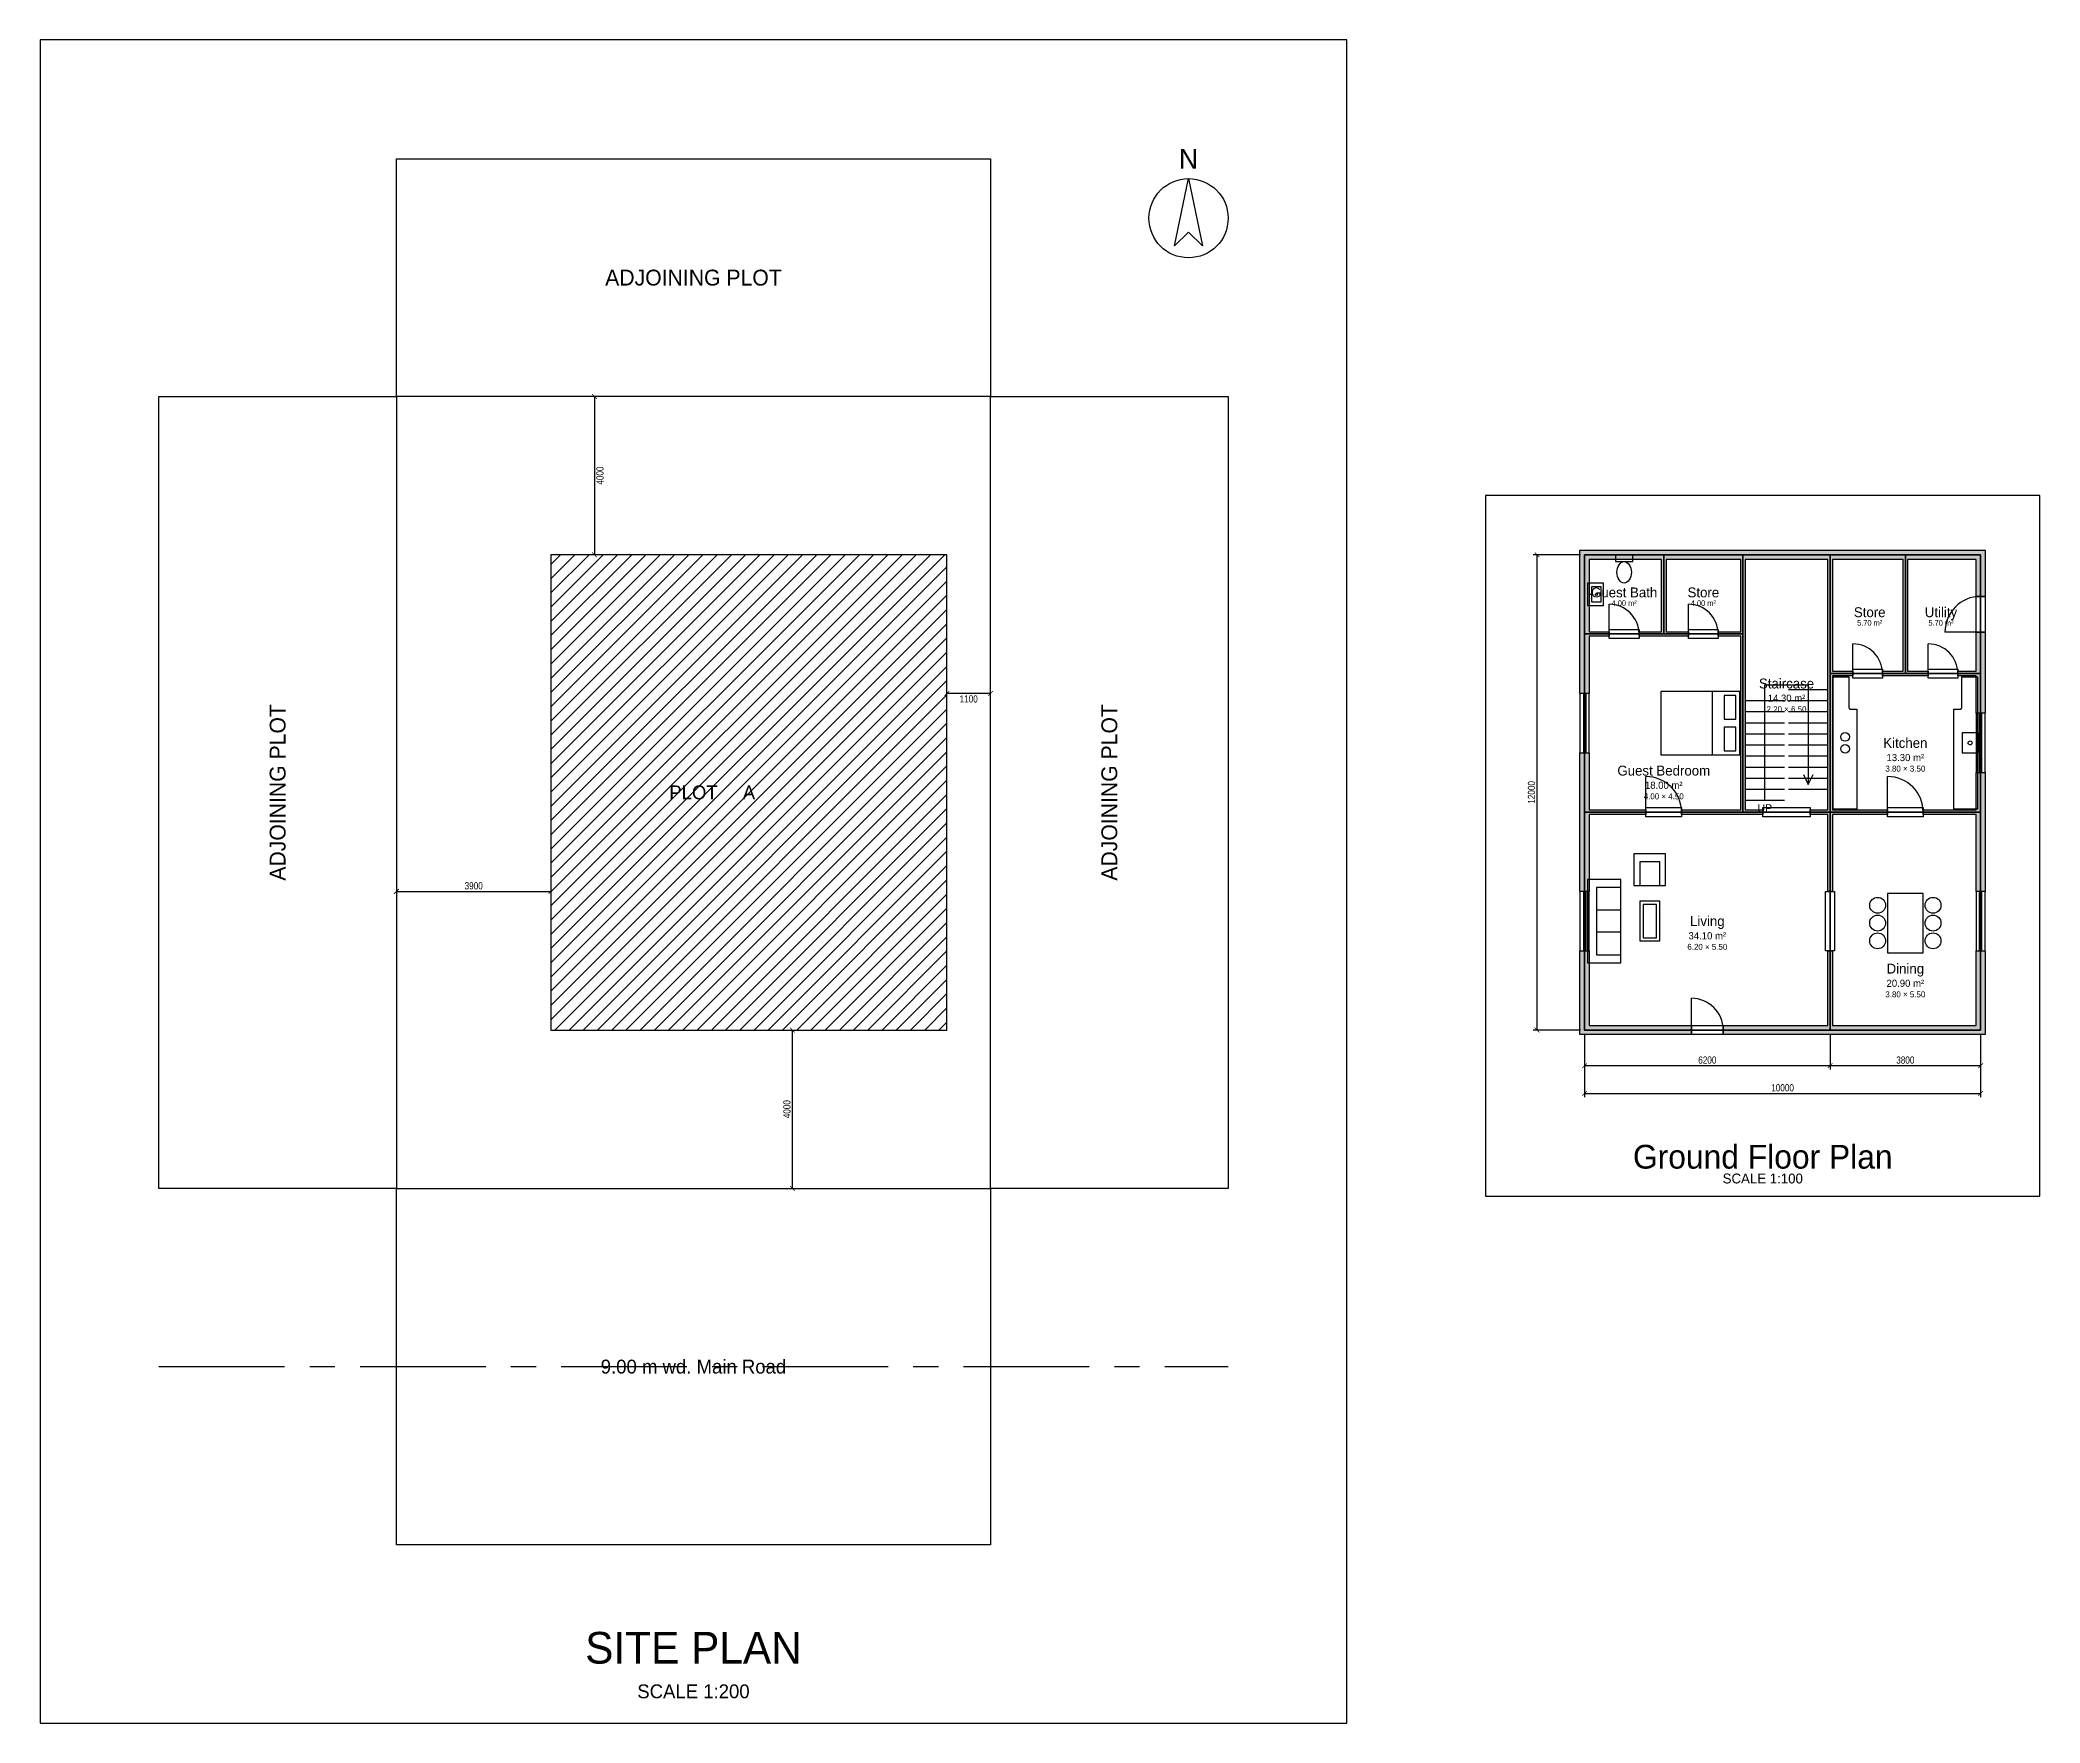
# Model space of a CAD drawing. Header units: metres. Extents: x -9 to 104, y -14 to 29.
# Drawn here: x -9 to 41.5, y -13.5 to 29 of the extents above; entities that cross this region are included whole.
import ezdxf
from ezdxf.enums import TextEntityAlignment as Align

# ---------------------------------------------------------------- set-up
doc = ezdxf.new("R2010")
doc.units = ezdxf.units.M
doc.linetypes.add('CENTER', pattern=[5.08, 3.175, -0.635, 0.635, -0.635])
for name, color, linetype in [('ANNO', 7, 'Continuous'), ('CENTRELINE', 1, 'CENTER'), ('DIMENSION', 3, 'Continuous'), ('DOOR-SWING', 2, 'Continuous'), ('FURNITURE', 8, 'Continuous'), ('GLAZING', 4, 'Continuous'), ('HATCH', 8, 'Continuous'), ('TEXT', 7, 'Continuous'), ('TITLE', 7, 'Continuous'), ('WALL', 7, 'Continuous')]:
    doc.layers.add(name, color=color, linetype=linetype)
doc.styles.add('OpenSansCondensed-Light', font='OpenSansCondensed-Light.ttf')
doc.dimstyles.new('EZDXF', dxfattribs={"dimtxt": 0.18, "dimasz": 0.12, "dimexe": 0.1, "dimexo": 0.1, "dimgap": 0.05, "dimtad": 1, "dimdec": 0, "dimlfac": 1000, "dimzin": 12, "dimdsep": 46, "dimtxsty": 'OpenSansCondensed-Light', "dimblk": 'ARCHTICK', "dimcen": 2.5, "dimazin": 3, "dimtfac": 0.5, "dimtmove": 2, "dimatfit": 3})

msp = doc.modelspace()

# ---------------------------------------------------------------- texts
at = {"layer": '_Floor'}
msp.add_text('Ground Floor Plan', height=0.6, dxfattribs=at).set_placement((34.5, 0.8), align=Align.MIDDLE_CENTER)
at = {"layer": '_Main Plot'}
msp.add_text('PLOT', height=0.35, dxfattribs=at).set_placement((7.5, 10), align=Align.MIDDLE_CENTER)
at = {"layer": '_Main Road'}
msp.add_text('9.00 m wd. Main Road', height=0.35, dxfattribs=at).set_placement((7.5, -4.5), align=Align.MIDDLE_CENTER)
at = {"layer": '_PropWork'}
msp.add_text('A', height=0.35, dxfattribs=at).set_placement((8.9, 10), align=Align.MIDDLE_CENTER)
at = {"layer": '_Room'}
for s, p in [('Guest Bath', (31, 15.05)), ('Store', (33, 15.05)), ('Store', (37.2, 14.55)), ('Utility', (39, 14.55)), ('Staircase', (35.1, 12.75)), ('Kitchen', (38.1, 11.25)), ('Guest Bedroom', (32, 10.55)), ('Living', (33.1, 6.75)), ('Dining', (38.1, 5.55))]:
    msp.add_text(s, height=0.25, dxfattribs=at).set_placement(p, align=Align.MIDDLE_CENTER)
at = {"layer": '_Site Plan'}
msp.add_text('SITE PLAN', height=0.8, dxfattribs=at).set_placement((7.5, -11.6), align=Align.MIDDLE_CENTER)
at = {"layer": 'ANNO'}
for s, height, p in [('ADJOINING PLOT', 0.4, (7.5, 23)), ('UP', 0.2, (34.55, 9.6))]:
    msp.add_text(s, height=height, dxfattribs=at).set_placement(p, align=Align.MIDDLE_CENTER)
for p in [(-3, 10), (18, 10)]:
    msp.add_text('ADJOINING PLOT', height=0.4, rotation=90, dxfattribs=at).set_placement(p, align=Align.MIDDLE_CENTER)
at = {"layer": 'TEXT'}
for s, height, p in [('4.00 m²', 0.14, (31, 14.78)), ('4.00 m²', 0.14, (33, 14.78)), ('5.70 m²', 0.14, (37.2, 14.28)), ('5.70 m²', 0.14, (39, 14.28)), ('2.20 × 6.50', 0.15, (35.1, 12.1)), ('14.30 m²', 0.18, (35.1, 12.38)), ('3.80 × 3.50', 0.15, (38.1, 10.6)), ('13.30 m²', 0.18, (38.1, 10.88)), ('18.00 m²', 0.18, (32, 10.18)), ('4.00 × 4.50', 0.15, (32, 9.9)), ('6.20 × 5.50', 0.15, (33.1, 6.1)), ('34.10 m²', 0.18, (33.1, 6.38)), ('20.90 m²', 0.18, (38.1, 5.18)), ('3.80 × 5.50', 0.15, (38.1, 4.9))]:
    msp.add_text(s, height=height, dxfattribs=at).set_placement(p, align=Align.MIDDLE_CENTER)
at = {"layer": 'TITLE'}
for s, height, p in [('SCALE 1:100', 0.25, (34.5, 0.25)), ('SCALE 1:200', 0.35, (7.5, -12.7))]:
    msp.add_text(s, height=height, dxfattribs=at).set_placement(p, align=Align.MIDDLE_CENTER)

# ---------------------------------------------------------------- blocks, each defined once
blk = doc.blocks.new('_ARCHTICK')
at = {"color": 0, "linetype": 'BYBLOCK', "const_width": 0.15}
blk.add_lwpolyline([(-0.5, -0.5), (0.5, 0.5)], dxfattribs=at)
blk = doc.blocks.new('NORTH')
blk.add_lwpolyline([(0, 1), (0.35, -0.7), (0, -0.35), (-0.35, -0.7)], close=True)
blk.add_circle((0, 0), 1)
blk.add_text('N', height=0.5).set_placement((0, 1.5), align=Align.MIDDLE_CENTER)
blk = doc.blocks.new('SOFA-3')
for p, q in [((-0.28, -0.42), (-0.28, 0.2)), ((0.28, -0.42), (0.28, 0.2))]:
    blk.add_line(p, q)
for points in [[(-1.05, -0.42), (1.05, -0.42), (1.05, 0.42), (-1.05, 0.42)], [(-0.85, -0.42), (0.85, -0.42), (0.85, 0.2), (-0.85, 0.2)]]:
    blk.add_lwpolyline(points, close=True)
blk = doc.blocks.new('COFFEE')
for points in [[(-0.5, -0.25), (0.5, -0.25), (0.5, 0.25), (-0.5, 0.25)], [(-0.42, -0.17), (0.42, -0.17), (0.42, 0.17), (-0.42, 0.17)]]:
    blk.add_lwpolyline(points, close=True)
blk = doc.blocks.new('ARMCHAIR')
for points in [[(-0.4, -0.4), (0.4, -0.4), (0.4, 0.4), (-0.4, 0.4)], [(-0.25, -0.4), (0.25, -0.4), (0.25, 0.2), (-0.25, 0.2)]]:
    blk.add_lwpolyline(points, close=True)
blk = doc.blocks.new('DINING-6')
blk.add_lwpolyline([(-0.75, -0.45), (0.75, -0.45), (0.75, 0.45), (-0.75, 0.45)], close=True)
for centre in [(-0.45, 0.7), (0, 0.7), (0.45, 0.7), (-0.45, -0.7), (0, -0.7), (0.45, -0.7)]:
    blk.add_circle(centre, 0.2)
blk = doc.blocks.new('BED-D')
blk.add_line((-0.8, 0.3), (0.8, 0.3))
for points in [[(-0.8, -1), (0.8, -1), (0.8, 1), (-0.8, 1)], [(-0.7, 0.6), (-0.1, 0.6), (-0.1, 0.9), (-0.7, 0.9)], [(0.1, 0.6), (0.7, 0.6), (0.7, 0.9), (0.1, 0.9)]]:
    blk.add_lwpolyline(points, close=True)
blk = doc.blocks.new('WC')
blk.add_lwpolyline([(-0.22, 0.25), (0.22, 0.25), (0.22, 0.42), (-0.22, 0.42)], close=True)
blk.add_ellipse((0, -0.02), major_axis=(0, 0.27), ratio=0.68)
blk = doc.blocks.new('BASIN')
blk.add_line((0, 0.1), (0, 0.17))
for points in [[(-0.28, -0.2), (0.28, -0.2), (0.28, 0.2), (-0.28, 0.2)], [(-0.19, -0.14), (0.19, -0.14), (0.19, 0.1), (-0.19, 0.1)]]:
    blk.add_lwpolyline(points, close=True)
blk.add_circle((0, -0.02), 0.025)

# ---------------------------------------------------------------- dimensions: what is measured, and where the dimension line sits
at = {"layer": 'DIMENSION'}
for base, p1, p2 in [((5, 20), (7.5, 20), (7.5, 16)), ((28.8, 4), (30, 4), (30, 16)), ((10, 0), (7.5, 0), (7.5, 4))]:
    msp.add_linear_dim(base=base, p1=p1, p2=p2, angle=90, dimstyle='EZDXF', dxfattribs=at).render()
for base, p1, p2 in [((15, 12.5), (15, 10), (13.9, 10)), ((0, 7.5), (0, 10), (3.9, 10)), ((30, 2.4), (30, 4), (40, 4)), ((30, 3.1), (30, 4), (36.2, 4)), ((36.2, 3.1), (36.2, 4), (40, 4))]:
    msp.add_linear_dim(base=base, p1=p1, p2=p2, dimstyle='EZDXF', dxfattribs=at).render()

# ---------------------------------------------------------------- hatches: boundary and pattern name
at = {"layer": 'HATCH'}
h = msp.add_hatch(dxfattribs=at)
h.set_pattern_fill('ANSI31', scale=0.08)
h.paths.add_polyline_path([(3.9, 4), (13.9, 4), (13.9, 16), (3.9, 16)])
for points in [[(29.885, 13.885), (29.885, 14), (29.885, 14.115), (29.885, 15.885), (29.885, 16), (29.885, 16.115), (30.115, 16.115), (31.885, 16.115), (32, 16.115), (32.115, 16.115), (33.885, 16.115), (34, 16.115), (34.115, 16.115), (36.085, 16.115), (36.2, 16.115), (36.315, 16.115), (37.985, 16.115), (38.1, 16.115), (38.215, 16.115), (39.885, 16.115), (40, 16.115), (40.115, 16.115), (40.115, 15.885), (40.115, 14.95), (39.885, 14.95), (39.885, 15.885), (38.215, 15.885), (38.1575, 15.885), (38.1575, 13.0575), (38.675, 13.0575), (38.675, 12.9425), (38.1575, 12.9425), (38.1, 12.9425), (38.0425, 12.9425), (37.525, 12.9425), (37.525, 13.0575), (38.0425, 13.0575), (38.0425, 15.885), (37.985, 15.885), (36.315, 15.885), (36.2575, 15.885), (36.2575, 13.0575), (36.775, 13.0575), (36.775, 12.9425), (36.2575, 12.9425), (36.2575, 9.5575), (37.65, 9.5575), (37.65, 9.4425), (36.2575, 9.4425), (36.2575, 7.5), (36.1425, 7.5), (36.1425, 9.4425), (35.7, 9.4425), (35.7, 9.5575), (36.1425, 9.5575), (36.1425, 12.9425), (36.1425, 13), (36.1425, 13.0575), (36.1425, 15.885), (36.085, 15.885), (34.115, 15.885), (34.0575, 15.885), (34.0575, 14.0575), (34.0575, 14), (34.0575, 13.9425), (34.0575, 9.5575), (34.5, 9.5575), (34.5, 9.4425), (34.0575, 9.4425), (34, 9.4425), (33.9425, 9.4425), (32.45, 9.4425), (32.45, 9.5575), (33.9425, 9.5575), (33.9425, 13.9425), (33.375, 13.9425), (33.375, 14.0575), (33.9425, 14.0575), (33.9425, 15.885), (33.885, 15.885), (32.115, 15.885), (32.0575, 15.885), (32.0575, 14.0575), (32.625, 14.0575), (32.625, 13.9425), (32.0575, 13.9425), (32, 13.9425), (31.9425, 13.9425), (31.375, 13.9425), (31.375, 14.0575), (31.9425, 14.0575), (31.9425, 15.885), (31.885, 15.885), (30.115, 15.885), (30.115, 14.115), (30.115, 14.0575), (30.625, 14.0575), (30.625, 13.9425), (30.115, 13.9425), (30.115, 13.885), (30.115, 12.5), (29.885, 12.5)], [(40.115, 13.115), (40.115, 13), (40.115, 12.885), (40.115, 12), (39.885, 12), (39.885, 12.885), (39.885, 12.9425), (39.425, 12.9425), (39.425, 13.0575), (39.885, 13.0575), (39.885, 13.115), (39.885, 14.05), (40.115, 14.05)], [(29.885, 9.385), (29.885, 9.5), (29.885, 9.615), (29.885, 11), (30.115, 11), (30.115, 9.615), (30.115, 9.5575), (31.55, 9.5575), (31.55, 9.4425), (30.115, 9.4425), (30.115, 9.385), (30.115, 7.5), (29.885, 7.5)], [(40.115, 9.615), (40.115, 9.5), (40.115, 9.385), (40.115, 7.5), (39.885, 7.5), (39.885, 9.385), (39.885, 9.4425), (38.55, 9.4425), (38.55, 9.5575), (39.885, 9.5575), (39.885, 9.615), (39.885, 10.5), (40.115, 10.5)], [(29.885, 3.885), (29.885, 4.115), (29.885, 6), (30.115, 6), (30.115, 4.115), (32.7, 4.115), (32.7, 3.885), (30.115, 3.885), (30, 3.885)], [(40.115, 4.115), (40.115, 4), (40.115, 3.885), (39.885, 3.885), (36.315, 3.885), (36.2, 3.885), (36.085, 3.885), (33.5, 3.885), (33.5, 4.115), (36.085, 4.115), (36.1425, 4.115), (36.1425, 6), (36.2575, 6), (36.2575, 4.115), (36.315, 4.115), (39.885, 4.115), (39.885, 6), (40.115, 6)]]:
    msp.add_hatch(color=8, dxfattribs=at).paths.add_polyline_path(points)

# ---------------------------------------------------------------- linework, layer by layer
at = {"layer": '_Door'}
for points in [[(39.885, 14.05), (39.885, 14.95), (40.115, 14.95), (40.115, 14.05)], [(30.625, 14.115), (31.375, 14.115), (31.375, 13.885), (30.625, 13.885)], [(32.625, 14.115), (33.375, 14.115), (33.375, 13.885), (32.625, 13.885)], [(36.775, 13.115), (37.525, 13.115), (37.525, 12.885), (36.775, 12.885)], [(38.675, 13.115), (39.425, 13.115), (39.425, 12.885), (38.675, 12.885)], [(31.55, 9.615), (32.45, 9.615), (32.45, 9.385), (31.55, 9.385)], [(35.7, 9.385), (34.5, 9.385), (34.5, 9.615), (35.7, 9.615)], [(37.65, 9.615), (38.55, 9.615), (38.55, 9.385), (37.65, 9.385)], [(36.085, 6), (36.085, 7.5), (36.315, 7.5), (36.315, 6)], [(32.7, 4.115), (33.5, 4.115), (33.5, 3.885), (32.7, 3.885)]]:
    msp.add_lwpolyline(points, close=True, dxfattribs=at)
at = {"layer": '_Floor'}
msp.add_lwpolyline([(27.5, -0.2), (41.5, -0.2), (41.5, 17.5), (27.5, 17.5)], close=True, dxfattribs=at)
at = {"layer": '_Main Plot'}
msp.add_lwpolyline([(0, 0), (15, 0), (15, 20), (0, 20)], close=True, dxfattribs=at)
at = {"layer": '_Main Road'}
msp.add_lwpolyline([(0, 0), (15, 0), (15, -9), (0, -9)], close=True, dxfattribs=at)
at = {"layer": '_PropWork'}
msp.add_lwpolyline([(3.9, 4), (13.9, 4), (13.9, 16), (3.9, 16)], close=True, dxfattribs=at)
at = {"layer": '_ResiFSI'}
msp.add_lwpolyline([(30, 14), (30, 16), (32, 16), (34, 16), (36.2, 16), (38.1, 16), (40, 16), (40, 13), (40, 9.5), (40, 4), (36.2, 4), (30, 4), (30, 9.5)], close=True, dxfattribs=at)
at = {"layer": '_Room'}
for points in [[(30, 14), (32, 14), (32, 16), (30, 16)], [(32, 14), (34, 14), (34, 16), (32, 16)], [(34, 9.5), (36.2, 9.5), (36.2, 16), (34, 16)], [(36.2, 13), (38.1, 13), (38.1, 16), (36.2, 16)], [(38.1, 13), (40, 13), (40, 16), (38.1, 16)], [(30, 9.5), (34, 9.5), (34, 14), (30, 14)], [(36.2, 9.5), (40, 9.5), (40, 13), (36.2, 13)], [(30, 4), (36.2, 4), (36.2, 9.5), (30, 9.5)], [(36.2, 4), (40, 4), (40, 9.5), (36.2, 9.5)]]:
    msp.add_lwpolyline(points, close=True, dxfattribs=at)
at = {"layer": '_Site Plan'}
msp.add_lwpolyline([(24, -13.5), (24, 29), (-9, 29), (-9, -13.5)], close=True, dxfattribs=at)
at = {"layer": '_Staircase'}
msp.add_lwpolyline([(34, 9.5), (36.2, 9.5), (36.2, 16), (34, 16)], close=True, dxfattribs=at)
for points in [[(34.05, 12.32), (35.05, 12.32)], [(35.15, 12.6), (36.15, 12.6)], [(35.15, 12.32), (36.15, 12.32)], [(34.05, 12.04), (35.05, 12.04)], [(34.05, 11.76), (35.05, 11.76)], [(35.15, 12.04), (36.15, 12.04)], [(35.15, 11.76), (36.15, 11.76)], [(34.05, 11.48), (35.05, 11.48)], [(34.05, 11.2), (35.05, 11.2)], [(35.15, 11.48), (36.15, 11.48)], [(35.15, 11.2), (36.15, 11.2)], [(34.05, 10.92), (35.05, 10.92)], [(34.05, 10.64), (35.05, 10.64)], [(35.15, 10.92), (36.15, 10.92)], [(35.15, 10.64), (36.15, 10.64)], [(34.05, 10.36), (35.05, 10.36)], [(35.15, 10.36), (36.15, 10.36)], [(34.05, 10.08), (35.05, 10.08)], [(34.05, 9.8), (35.05, 9.8)], [(35.15, 10.08), (36.15, 10.08)]]:
    msp.add_lwpolyline(points, dxfattribs=at)
at = {"layer": '_Window'}
for points in [[(29.885, 12.5), (29.885, 11), (30.115, 11), (30.115, 12.5)], [(40.115, 10.5), (40.115, 12), (39.885, 12), (39.885, 10.5)], [(29.885, 7.5), (29.885, 6), (30.115, 6), (30.115, 7.5)], [(40.115, 6), (40.115, 7.5), (39.885, 7.5), (39.885, 6)]]:
    msp.add_lwpolyline(points, close=True, dxfattribs=at)
at = {"layer": 'ANNO'}
for points in [[(15, 20), (0, 20), (0, 26), (15, 26)], [(0, 20), (0, 0), (-6, 0), (-6, 20)], [(15, 0), (15, 20), (21, 20), (21, 0)]]:
    msp.add_lwpolyline(points, close=True, dxfattribs=at)
for points in [[(34.55, 9.8), (34.55, 12.72), (35.65, 12.72), (35.65, 10.2)], [(35.53, 10.45), (35.65, 10.2), (35.77, 10.45)]]:
    msp.add_lwpolyline(points, dxfattribs=at)
at = {"layer": 'CENTRELINE'}
msp.add_line((-6, -4.5), (21, -4.5), dxfattribs=at)
at = {"layer": 'DOOR-SWING'}
for p, q in [((30.625, 14), (30.625, 14.75)), ((32.625, 14), (32.625, 14.75)), ((36.775, 13), (36.775, 13.75)), ((38.675, 13), (38.675, 13.75)), ((40, 14.05), (39.1, 14.05)), ((31.55, 9.5), (31.55, 10.4)), ((37.65, 9.5), (37.65, 10.4)), ((32.7, 4), (32.7, 4.8))]:
    msp.add_line(p, q, dxfattribs=at)
for centre, radius, start, end in [((30.625, 14), 0.75, 0, 90), ((32.625, 14), 0.75, 0, 90), ((40, 14.05), 0.9, 90, 180), ((36.775, 13), 0.75, 0, 90), ((38.675, 13), 0.75, 0, 90), ((31.55, 9.5), 0.9, 0, 90), ((37.65, 9.5), 0.9, 0, 90), ((32.7, 4), 0.8, 0, 90)]:
    msp.add_arc(centre, radius, start, end, dxfattribs=at)
at = {"layer": 'FURNITURE'}
for points in [[(36.2775, 12.9225), (36.675, 12.9225), (36.675, 12.15), (36.6752, 12.1451), (36.676, 12.1402), (36.6772, 12.1355), (36.6788, 12.1309), (36.6809, 12.1264), (36.6834, 12.1222), (36.6863, 12.1183), (36.6896, 12.1146), (36.6933, 12.1113), (36.6972, 12.1084), (36.7014, 12.1059), (36.7059, 12.1038), (36.7105, 12.1022), (36.7152, 12.101), (36.7201, 12.1002), (36.725, 12.1), (36.8775, 12.1), (36.8775, 9.5775), (36.2775, 9.5775)], [(39.3225, 12.1), (39.475, 12.1), (39.4799, 12.1002), (39.4848, 12.101), (39.4895, 12.1022), (39.4941, 12.1038), (39.4986, 12.1059), (39.5028, 12.1084), (39.5067, 12.1113), (39.5104, 12.1146), (39.5137, 12.1183), (39.5166, 12.1222), (39.5191, 12.1264), (39.5212, 12.1309), (39.5228, 12.1355), (39.524, 12.1402), (39.5248, 12.1451), (39.525, 12.15), (39.525, 12.9225), (39.9225, 12.9225), (39.9225, 9.5775), (39.3225, 9.5775)], [(39.5364, 11), (39.9364, 11), (39.9364, 11.5), (39.5364, 11.5)]]:
    msp.add_lwpolyline(points, close=True, dxfattribs=at)
for centre, radius in [((36.5775, 11.4), 0.11), ((36.5775, 11.1), 0.11), ((39.7364, 11.25), 0.05)]:
    msp.add_circle(centre, radius, dxfattribs=at)
at = {"layer": 'GLAZING'}
for p, q in [((29.97, 12.5), (29.97, 11)), ((30.03, 12.5), (30.03, 11)), ((39.97, 10.5), (39.97, 12)), ((40.03, 10.5), (40.03, 12)), ((29.97, 7.5), (29.97, 6)), ((30.03, 7.5), (30.03, 6)), ((39.97, 6), (39.97, 7.5)), ((40.03, 6), (40.03, 7.5))]:
    msp.add_line(p, q, dxfattribs=at)
at = {"layer": 'WALL'}
for points in [[(29.885, 13.885), (29.885, 14), (29.885, 14.115), (29.885, 15.885), (29.885, 16), (29.885, 16.115), (30.115, 16.115), (31.885, 16.115), (32, 16.115), (32.115, 16.115), (33.885, 16.115), (34, 16.115), (34.115, 16.115), (36.085, 16.115), (36.2, 16.115), (36.315, 16.115), (37.985, 16.115), (38.1, 16.115), (38.215, 16.115), (39.885, 16.115), (40, 16.115), (40.115, 16.115), (40.115, 15.885), (40.115, 14.95), (39.885, 14.95), (39.885, 15.885), (38.215, 15.885), (38.1575, 15.885), (38.1575, 13.0575), (38.675, 13.0575), (38.675, 12.9425), (38.1575, 12.9425), (38.1, 12.9425), (38.0425, 12.9425), (37.525, 12.9425), (37.525, 13.0575), (38.0425, 13.0575), (38.0425, 15.885), (37.985, 15.885), (36.315, 15.885), (36.2575, 15.885), (36.2575, 13.0575), (36.775, 13.0575), (36.775, 12.9425), (36.2575, 12.9425), (36.2575, 9.5575), (37.65, 9.5575), (37.65, 9.4425), (36.2575, 9.4425), (36.2575, 7.5), (36.1425, 7.5), (36.1425, 9.4425), (35.7, 9.4425), (35.7, 9.5575), (36.1425, 9.5575), (36.1425, 12.9425), (36.1425, 13), (36.1425, 13.0575), (36.1425, 15.885), (36.085, 15.885), (34.115, 15.885), (34.0575, 15.885), (34.0575, 14.0575), (34.0575, 14), (34.0575, 13.9425), (34.0575, 9.5575), (34.5, 9.5575), (34.5, 9.4425), (34.0575, 9.4425), (34, 9.4425), (33.9425, 9.4425), (32.45, 9.4425), (32.45, 9.5575), (33.9425, 9.5575), (33.9425, 13.9425), (33.375, 13.9425), (33.375, 14.0575), (33.9425, 14.0575), (33.9425, 15.885), (33.885, 15.885), (32.115, 15.885), (32.0575, 15.885), (32.0575, 14.0575), (32.625, 14.0575), (32.625, 13.9425), (32.0575, 13.9425), (32, 13.9425), (31.9425, 13.9425), (31.375, 13.9425), (31.375, 14.0575), (31.9425, 14.0575), (31.9425, 15.885), (31.885, 15.885), (30.115, 15.885), (30.115, 14.115), (30.115, 14.0575), (30.625, 14.0575), (30.625, 13.9425), (30.115, 13.9425), (30.115, 13.885), (30.115, 12.5), (29.885, 12.5)], [(40.115, 13.115), (40.115, 13), (40.115, 12.885), (40.115, 12), (39.885, 12), (39.885, 12.885), (39.885, 12.9425), (39.425, 12.9425), (39.425, 13.0575), (39.885, 13.0575), (39.885, 13.115), (39.885, 14.05), (40.115, 14.05)], [(29.885, 9.385), (29.885, 9.5), (29.885, 9.615), (29.885, 11), (30.115, 11), (30.115, 9.615), (30.115, 9.5575), (31.55, 9.5575), (31.55, 9.4425), (30.115, 9.4425), (30.115, 9.385), (30.115, 7.5), (29.885, 7.5)], [(40.115, 9.615), (40.115, 9.5), (40.115, 9.385), (40.115, 7.5), (39.885, 7.5), (39.885, 9.385), (39.885, 9.4425), (38.55, 9.4425), (38.55, 9.5575), (39.885, 9.5575), (39.885, 9.615), (39.885, 10.5), (40.115, 10.5)], [(29.885, 3.885), (29.885, 4.115), (29.885, 6), (30.115, 6), (30.115, 4.115), (32.7, 4.115), (32.7, 3.885), (30.115, 3.885), (30, 3.885)], [(40.115, 4.115), (40.115, 4), (40.115, 3.885), (39.885, 3.885), (36.315, 3.885), (36.2, 3.885), (36.085, 3.885), (33.5, 3.885), (33.5, 4.115), (36.085, 4.115), (36.1425, 4.115), (36.1425, 6), (36.2575, 6), (36.2575, 4.115), (36.315, 4.115), (39.885, 4.115), (39.885, 6), (40.115, 6)]]:
    msp.add_lwpolyline(points, close=True, dxfattribs=at)

# ---------------------------------------------------------------- block references
at = {"layer": 'ANNO'}
msp.add_blockref('NORTH', (20, 24.5), dxfattribs=at)
at = {"layer": 'FURNITURE'}
for name, p in [('WC', (31, 15.5775)), ('ARMCHAIR', (31.6475, 8.05))]:
    msp.add_blockref(name, p, dxfattribs=at)
for name, p, rotation in [('BASIN', (30.2775, 15), 90), ('BED-D', (32.9225, 11.75), 270), ('SOFA-3', (30.4975, 6.75), 90), ('COFFEE', (31.6475, 6.75), 90), ('DINING-6', (38.1, 6.7), 90)]:
    msp.add_blockref(name, p, dxfattribs=dict(at, rotation=rotation))

msp.set_redraw_order([(e.dxf.handle, doc.entitydb.next_handle()) for e in msp.query("TEXT MTEXT ATTDEF DIMENSION ARC_DIMENSION")])  # texts and dimensions are drawn at this point

doc.saveas('drawing.dxf')
